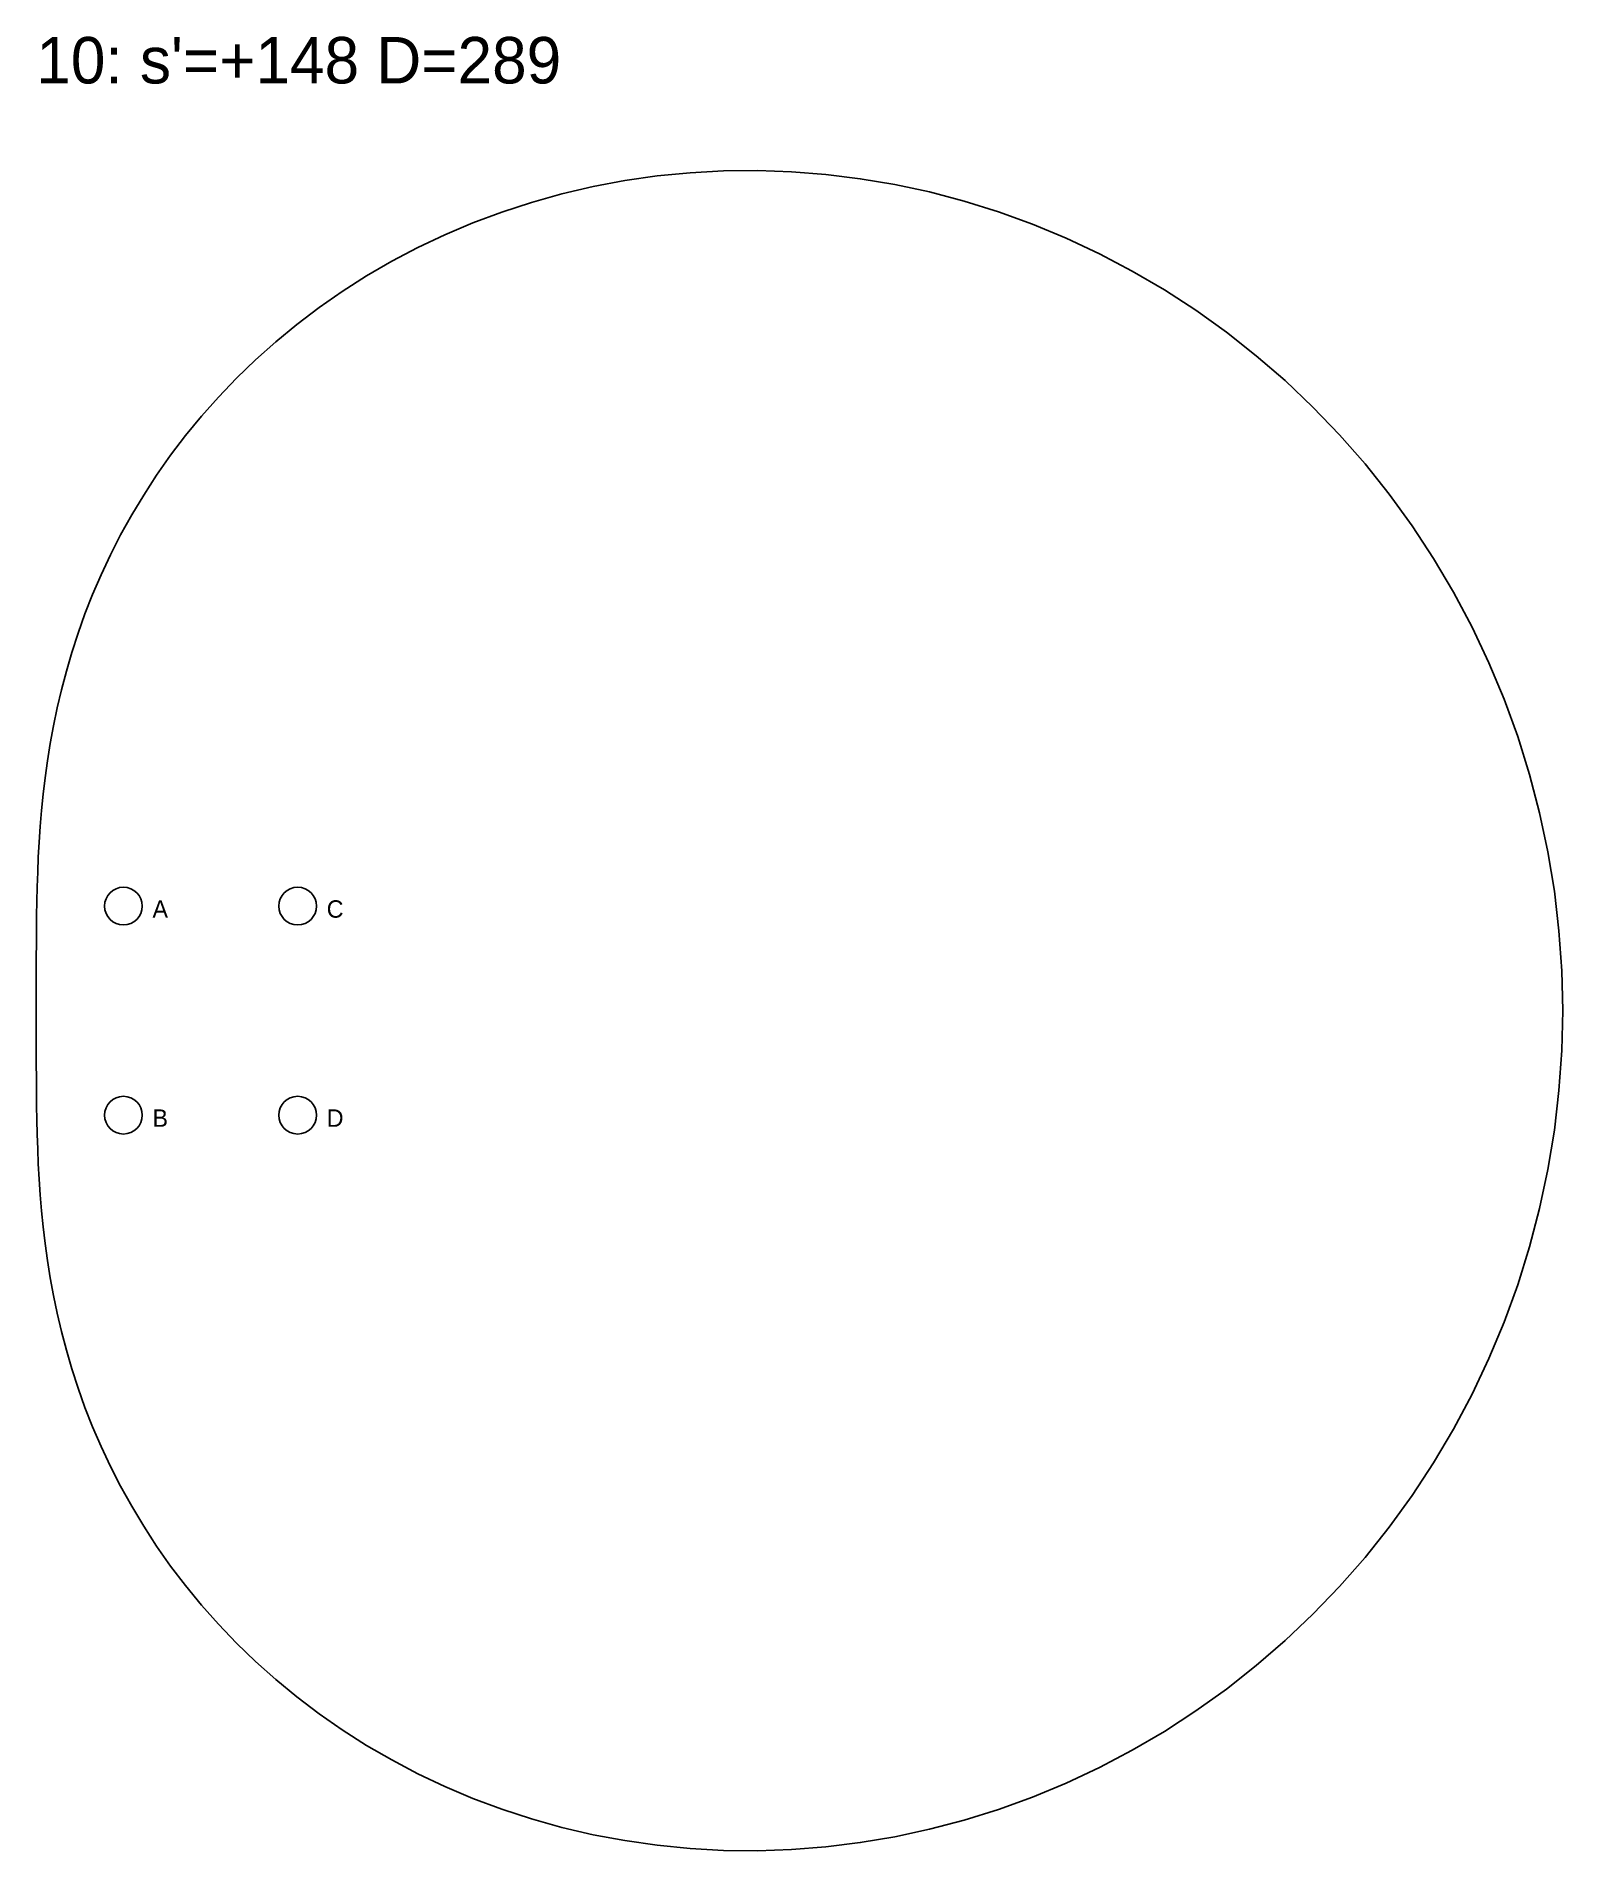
# Model space of a CAD drawing. Header units: millimetres. Extents: x 0 to 2007, y -5243 to 138.
# Drawn here: x 0 to 262.8, y -944.6 to -632.2 of the extents above; entities that cross this region are included whole.
import ezdxf

# ---------------------------------------------------------------- set-up
doc = ezdxf.new("R2010")
doc.units = ezdxf.units.MM
for name, color, linetype in [('DOWEL', 5, 'CONTINUOUS'), ('SLAB_10', 6, 'CONTINUOUS'), ('TEXT', 1, 'CONTINUOUS')]:
    doc.layers.add(name, color=color, linetype=linetype)

msp = doc.modelspace()

# ---------------------------------------------------------------- texts
at = {"layer": 'DOWEL'}
for s, p in [('A', (20, -784)), ('C', (50, -784)), ('B', (20, -820)), ('D', (50, -820))]:
    msp.add_text(s, height=3, dxfattribs=at).set_placement(p)
at = {"layer": 'TEXT'}
msp.add_text("10: s'=+148 D=289", height=8, dxfattribs=at).set_placement((0, -640.351))

# ---------------------------------------------------------------- linework, layer by layer
at = {"layer": 'DOWEL'}
for centre in [(15, -782), (45, -782), (15, -818), (45, -818)]:
    msp.add_circle(centre, 3.25, dxfattribs=at)
at = {"layer": 'SLAB_10'}
msp.add_lwpolyline([(262.796, -800), (262.636, -793.123), (262.156, -786.262), (261.358, -779.435), (260.245, -772.658), (258.819, -765.948), (257.085, -759.32), (255.048, -752.79), (252.714, -746.374), (250.091, -740.087), (247.186, -733.944), (244.009, -727.958), (240.567, -722.144), (236.872, -716.513), (232.935, -711.079), (228.767, -705.852), (224.381, -700.845), (219.788, -696.066), (215.003, -691.524), (210.039, -687.23), (204.909, -683.189), (199.63, -679.408), (194.215, -675.894), (188.679, -672.651), (183.037, -669.683), (177.305, -666.993), (171.498, -664.583), (165.631, -662.455), (159.72, -660.609), (153.779, -659.043), (147.823, -657.757), (141.867, -656.749), (135.925, -656.014), (130.012, -655.55), (124.141, -655.351), (118.325, -655.411), (112.577, -655.725), (106.909, -656.285), (101.332, -657.083), (95.858, -658.112), (90.497, -659.363), (85.259, -660.826), (80.152, -662.492), (75.185, -664.35), (70.365, -666.391), (65.699, -668.602), (61.193, -670.973), (56.853, -673.494), (52.682, -676.152), (48.684, -678.935), (44.863, -681.833), (41.22, -684.834), (37.756, -687.927), (34.472, -691.1), (31.368, -694.342), (28.444, -697.642), (25.696, -700.989), (23.124, -704.374), (20.723, -707.786), (18.492, -711.216), (16.425, -714.654), (14.518, -718.093), (12.766, -721.524), (11.164, -724.939), (9.705, -728.331), (8.383, -731.694), (7.192, -735.022), (6.125, -738.31), (5.175, -741.553), (4.334, -744.747), (3.596, -747.889), (2.952, -750.977), (2.396, -754.008), (1.92, -756.981), (1.517, -759.895), (1.179, -762.749), (0.9, -765.546), (0.673, -768.285), (0.491, -770.968), (0.348, -773.597), (0.239, -776.174), (0.157, -778.704), (0.099, -781.189), (0.058, -783.634), (0.031, -786.042), (0.015, -788.418), (0.006, -790.767), (0.002, -793.095), (0, -795.406), (0, -797.706), (0, -800), (0, -802.294), (0, -804.594), (0.002, -806.905), (0.006, -809.233), (0.015, -811.582), (0.031, -813.958), (0.058, -816.366), (0.099, -818.811), (0.157, -821.296), (0.239, -823.826), (0.348, -826.403), (0.491, -829.032), (0.673, -831.715), (0.9, -834.454), (1.179, -837.251), (1.517, -840.105), (1.92, -843.019), (2.396, -845.992), (2.952, -849.023), (3.596, -852.111), (4.334, -855.253), (5.175, -858.447), (6.125, -861.69), (7.192, -864.978), (8.383, -868.306), (9.705, -871.669), (11.164, -875.061), (12.766, -878.476), (14.518, -881.907), (16.425, -885.346), (18.492, -888.784), (20.723, -892.214), (23.124, -895.626), (25.696, -899.011), (28.444, -902.358), (31.368, -905.658), (34.472, -908.9), (37.756, -912.073), (41.22, -915.166), (44.863, -918.167), (48.684, -921.065), (52.682, -923.848), (56.853, -926.506), (61.193, -929.027), (65.699, -931.398), (70.365, -933.609), (75.185, -935.65), (80.152, -937.508), (85.259, -939.174), (90.497, -940.637), (95.858, -941.888), (101.332, -942.917), (106.909, -943.715), (112.577, -944.275), (118.325, -944.589), (124.141, -944.649), (130.012, -944.45), (135.925, -943.986), (141.867, -943.251), (147.823, -942.243), (153.779, -940.957), (159.72, -939.391), (165.631, -937.545), (171.498, -935.417), (177.305, -933.007), (183.037, -930.317), (188.679, -927.349), (194.215, -924.106), (199.63, -920.592), (204.909, -916.811), (210.039, -912.77), (215.003, -908.476), (219.788, -903.934), (224.381, -899.155), (228.767, -894.148), (232.935, -888.921), (236.872, -883.487), (240.567, -877.856), (244.009, -872.042), (247.186, -866.056), (250.091, -859.913), (252.714, -853.626), (255.048, -847.21), (257.085, -840.68), (258.819, -834.052), (260.245, -827.342), (261.358, -820.565), (262.156, -813.738), (262.636, -806.877)], close=True, dxfattribs=at)

msp.set_redraw_order([(e.dxf.handle, doc.entitydb.next_handle()) for e in msp.query("TEXT MTEXT ATTDEF DIMENSION ARC_DIMENSION")])  # texts and dimensions are drawn at this point

doc.saveas('drawing.dxf')
